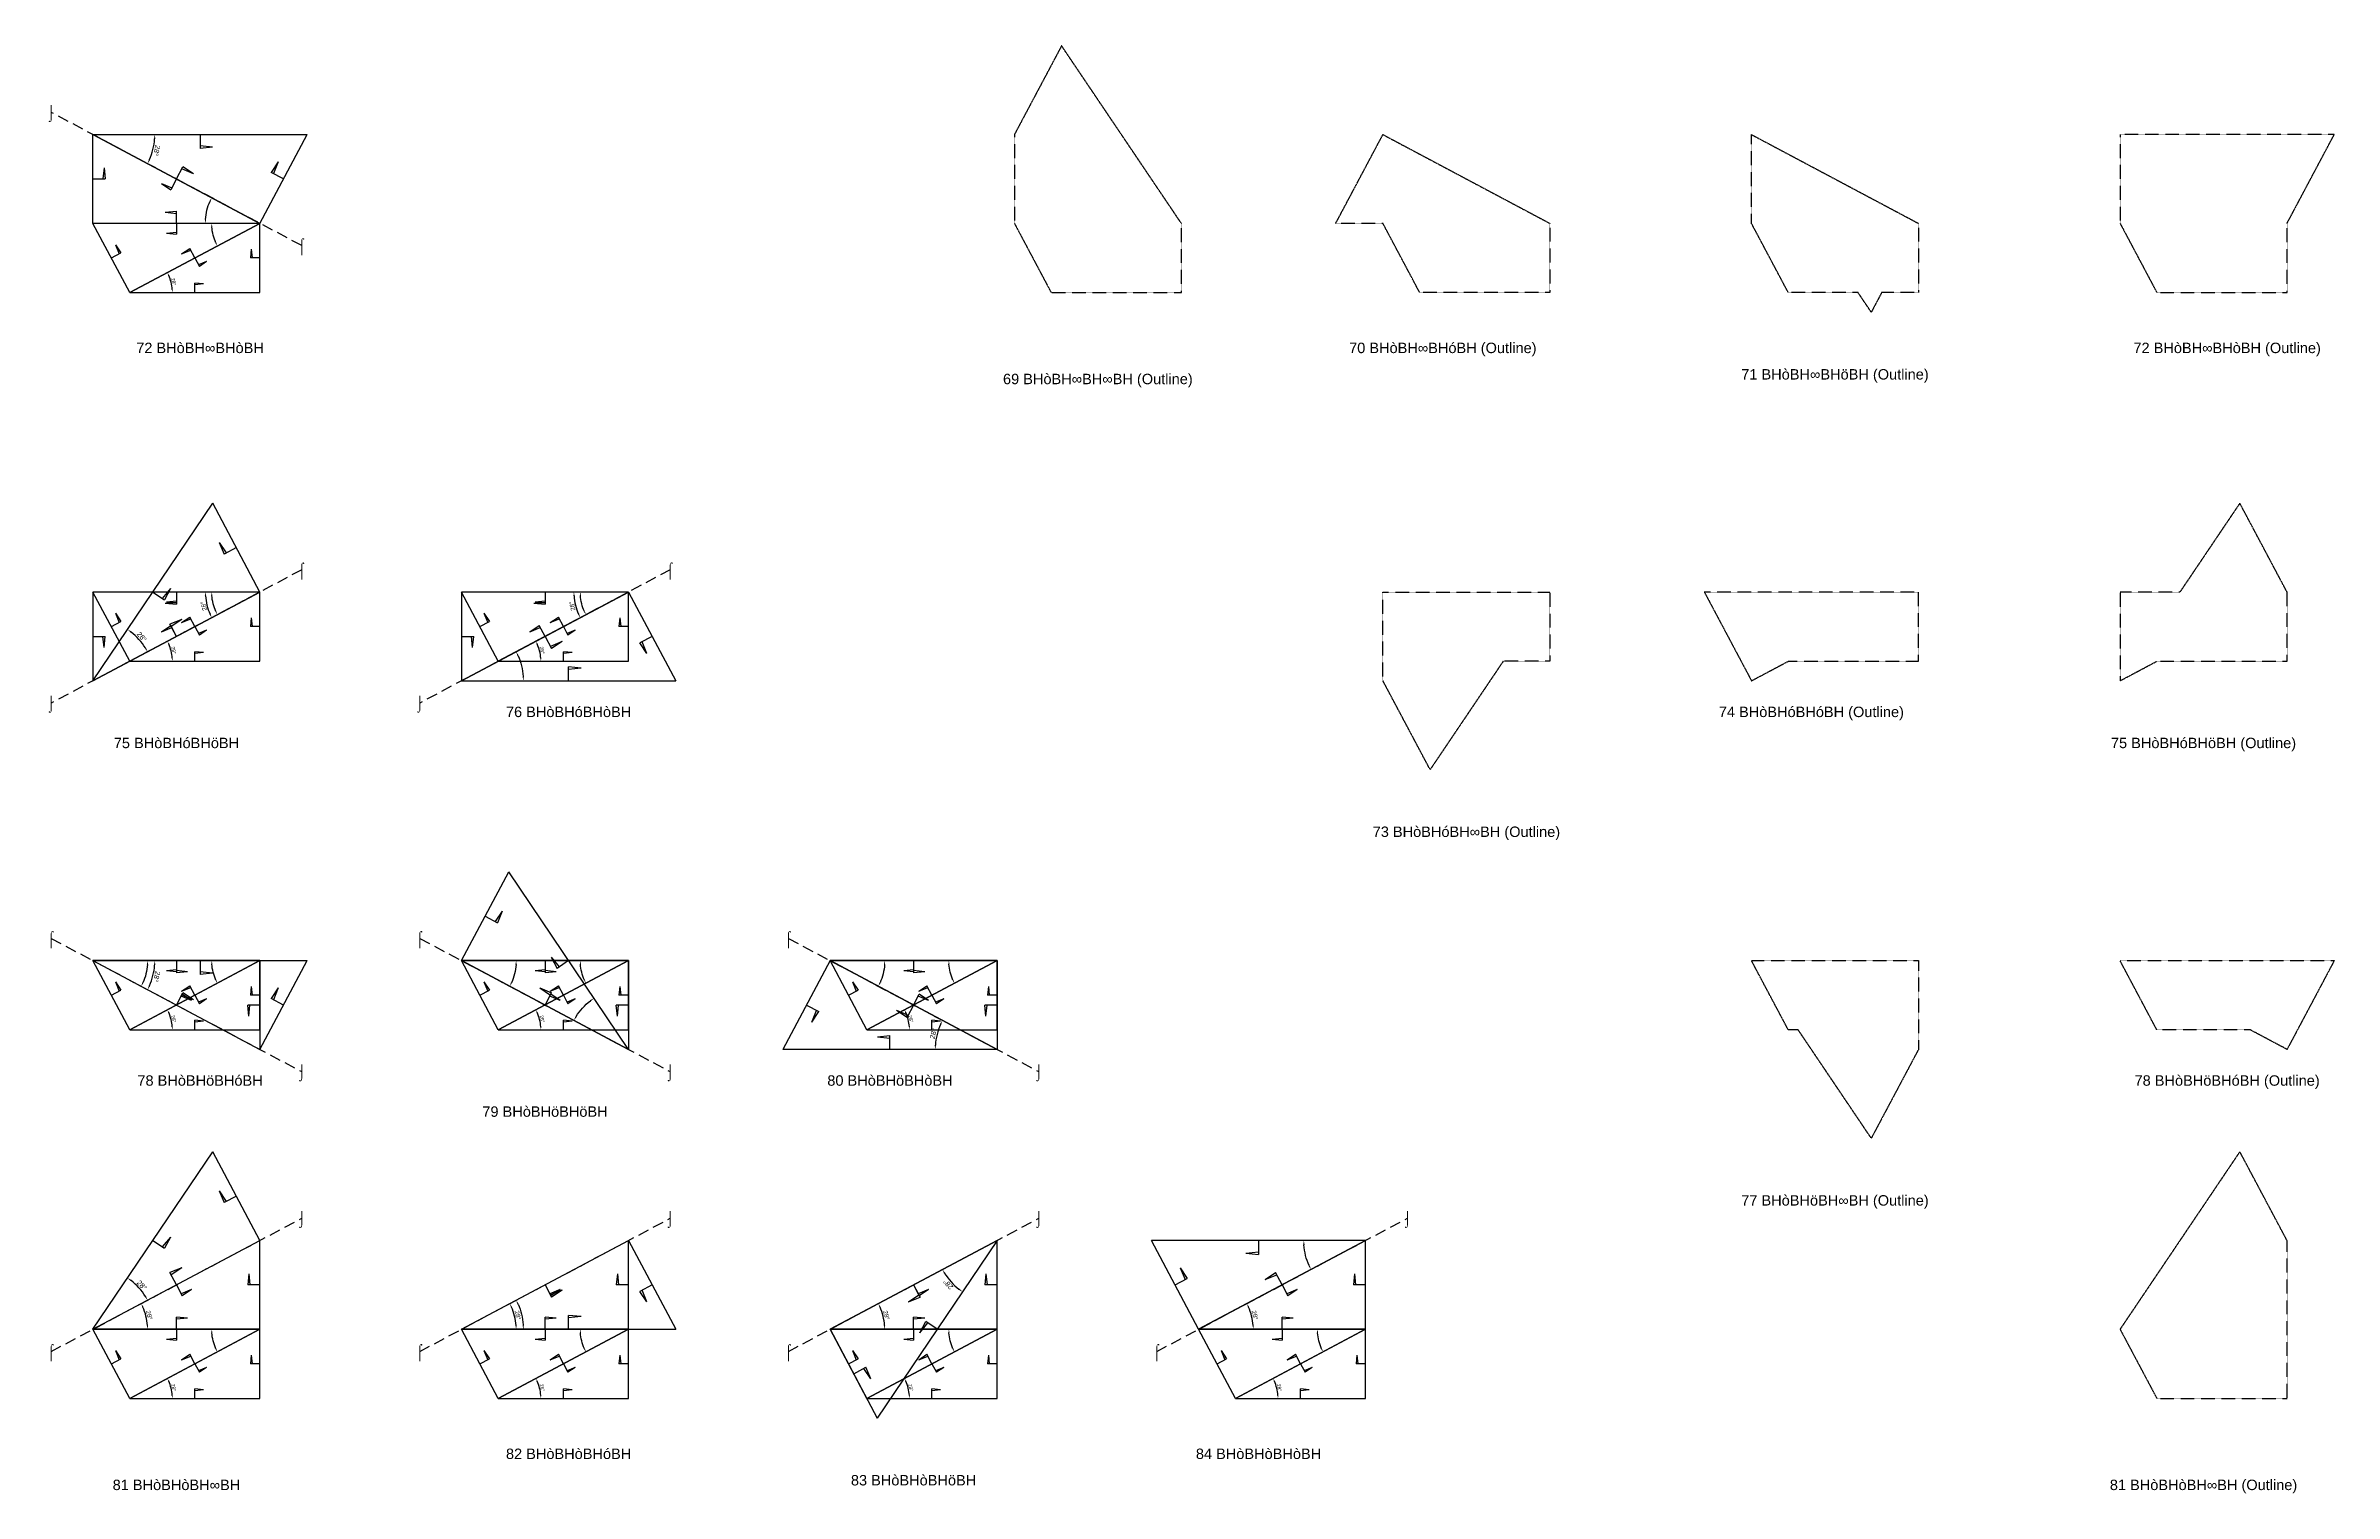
# Model space of a CAD drawing. Header units: millimetres. Extents: x 109495 to 889476, y -4752178 to 24518.
# Drawn here: x 376056 to 639768, y -1141099 to -974334 of the extents above; entities that cross this region are included whole.
import ezdxf
from ezdxf.enums import TextEntityAlignment as Align

# ---------------------------------------------------------------- set-up
doc = ezdxf.new("R2010")
doc.units = ezdxf.units.MM
doc.header["$PDMODE"] = 35
doc.linetypes.add('DASHED', pattern=[19.05, 12.7, -6.35])
for name, color, linetype in [('BASE', 170, 'Continuous'), ('HYPOTENUSE', 20, 'Continuous'), ('PERPENDICULAR', 90, 'Continuous')]:
    doc.layers.add(name, color=color, linetype=linetype)
doc.styles.add('Arial', font='arial_0.ttf')
doc.dimstyles.new('ISO-25', dxfattribs={"dimtxt": 250, "dimasz": 100, "dimexe": 1.25, "dimexo": 0.625, "dimgap": 100, "dimtad": 1, "dimdec": 0, "dimtxsty": 'Arial', "dimcen": 2.5, "dimadec": 0, "dimazin": 0, "dimtfac": 1, "dimtdec": 0, "dimtmove": 0, "dimatfit": 3, "dimfxl": 1, "dimarcsym": 0})

msp = doc.modelspace()

# ---------------------------------------------------------------- texts
at = {"linetype": 'DASHED', "ltscale": 100, "style": 'Arial'}
for s, p in [('⌡', (376685, -982007)), ('⌠', (405546, -997353)), ('72 BHòBH∞BHòBH', (393835, -1009143)), ('70 BHòBH∞BHóBH (Outline)', (537046, -1009143)), ('72 BHòBH∞BHòBH (Outline)', (627428, -1009143)), ('69 BHòBH∞BH∞BH (Outline)', (497294, -1012724)), ('71 BHòBH∞BHöBH (Outline)', (582237, -1012187)), ('⌠', (405546, -1034709)), ('⌠', (448018, -1034709)), ('⌡', (376685, -1050055)), ('⌡', (419156, -1050055)), ('76 BHòBHóBHòBH', (436307, -1051078)), ('74 BHòBHóBHóBH (Outline)', (579517, -1051078)), ('75 BHòBHóBHöBH', (391116, -1054658)), ('75 BHòBHóBHöBH (Outline)', (624708, -1054658)), ('73 BHòBHóBH∞BH (Outline)', (539765, -1064889)), ('⌠', (376685, -1077180)), ('⌠', (419156, -1077180)), ('⌠', (461628, -1077180)), ('⌡', (405546, -1092526)), ('⌡', (448018, -1092526)), ('⌡', (490489, -1092526)), ('78 BHòBHöBHóBH', (393835, -1093549)), ('80 BHòBHöBHòBH', (473339, -1093549)), ('78 BHòBHöBHóBH (Outline)', (627428, -1093549)), ('79 BHòBHöBHöBH', (433587, -1097130)), ('77 BHòBHöBH∞BH (Outline)', (582237, -1107360)), ('⌡', (405546, -1109421)), ('⌡', (448018, -1109421)), ('⌡', (490489, -1109421)), ('⌡', (532960, -1109421)), ('⌠', (376685, -1124767)), ('⌠', (419156, -1124767)), ('⌠', (461628, -1124767)), ('⌠', (504099, -1124767)), ('82 BHòBHòBHóBH', (436307, -1136557)), ('84 BHòBHòBHòBH', (515810, -1136557)), ('83 BHòBHòBHöBH', (476058, -1139601)), ('81 BHòBHòBH∞BH', (391116, -1140138)), ('81 BHòBHòBH∞BH (Outline)', (624708, -1140138))]:
    msp.add_text(s, height=1200, dxfattribs=at).set_placement(p, align=Align.MIDDLE_CENTER)

# ---------------------------------------------------------------- blocks, each defined once
blk = doc.blocks.new('*D9')
at = {"color": 0, "lineweight": -2, "ltscale": 100, "transparency": 16777216}
blk.add_arc((0, 0), 4906, 4.08845, 23.91155, dxfattribs=at)
at = {"color": 0, "ltscale": 100, "transparency": 16777216}
for points in [[(4432, 1963), (4537, 2014), (4332, 2303)], [(4952, 352), (4835, 348), (4906, 0)]]:
    blk.add_solid(points, dxfattribs=at)
at = {"layer": 'Defpoints', "color": 0, "ltscale": 100, "transparency": 16777216}
for p in [(15000, 7976), (0, 0), (0, 0), (4841, 796), (15000, 0)]:
    blk.add_point(p, dxfattribs=at)
at = {"color": 0, "ltscale": 100, "transparency": 16777216, "insert": (5055, 1260), "char_height": 400, "attachment_point": 5, "rotation": 284, "style": 'Arial'}
blk.add_mtext('28°', dxfattribs=at)
blk = doc.blocks.new('SanjoyNathGeometrifyingTrigonometryFundamentalLockedSet')
at = {"color": 242, "linetype": 'DASHED', "ltscale": 100, "true_color": 0xcd2027}
for p, q in [((7500, 3987.8), (8016.4, 3016.6)), ((8852.4, 3574.3), (7922.5, 3193.2)), ((8852.4, 3574.3), (8016.4, 3016.6))]:
    blk.add_line(p, q, dxfattribs=at)
at = {"color": 114, "linetype": 'DASHED', "ltscale": 100, "true_color": 0x139b48}
for p, q in [((14000, 4987.8), (13900, 3987.8)), ((15000, 3987.8), (13900, 3987.8)), ((14000, 4987.8), (14100, 3987.8))]:
    blk.add_line(p, q, dxfattribs=at)
at = {"color": 159, "linetype": 'DASHED', "ltscale": 100, "true_color": 0x22346e}
for p, q in [((7500, 0), (7500, 1100)), ((8500, 1000), (7500, 1100)), ((8500, 1000), (7500, 900))]:
    blk.add_line(p, q, dxfattribs=at)
at = {"layer": 'BASE'}
blk.add_line((0, 0), (15000, 0), dxfattribs=at)
at = {"layer": 'HYPOTENUSE'}
blk.add_line((0, 0), (15000, 7975.6), dxfattribs=at)
at = {"layer": 'PERPENDICULAR'}
blk.add_line((15000, 0), (15000, 7975.6), dxfattribs=at)
at = {"color": 4, "ltscale": 100}
dim = blk.add_angular_dim_2l(base=(4841, 795.6), line1=((0, 0), (15000, 0)), line2=((0, 0), (15000, 7975.6)), dimstyle='ISO-25', override={"dimtxt": 400, "dimasz": 350, "dimgap": 100}, dxfattribs=at)
dim.commit()
dim.dimension.update_dxf_attribs({"geometry": '*D9', "text_midpoint": (5055.4, 1260.5)})

# ---------------------------------------------------------------- linework, layer by layer
at = {"linetype": 'DASHED', "ltscale": 100}
for p, q in [((405546, -997353), (376685, -982007)), ((405546, -1034709), (376685, -1050055)), ((448018, -1034709), (419156, -1050055)), ((376685, -1077180), (405546, -1092526)), ((419156, -1077180), (448018, -1092526)), ((461628, -1077180), (490489, -1092526)), ((376685, -1124767), (405546, -1109421)), ((419156, -1124767), (448018, -1109421)), ((461628, -1124767), (490489, -1109421)), ((504099, -1124767), (532960, -1109421))]:
    msp.add_line(p, q, dxfattribs=at)
at = {"linetype": 'DASHED'}
for points in [[(487674, -994795), (491914, -1002771), (506914, -1002771), (506914, -994795), (493113, -974334), (487674, -984565)], [(530145, -994795), (524705, -994795), (530145, -984565), (549386, -994795), (549386, -1002771), (534386, -1002771)], [(591857, -994795), (591857, -1002771), (587616, -1002771), (586418, -1005026), (584897, -1002771), (576857, -1002771), (572616, -994795), (572616, -984565)], [(615088, -994795), (619329, -1002771), (634329, -1002771), (634329, -994795), (639768, -984565), (615088, -984565)], [(619329, -1045242), (634329, -1045242), (634329, -1037267), (628889, -1027036), (621988, -1037267), (615088, -1037267), (615088, -1047497)], [(549386, -1037267), (549386, -1045242), (544006, -1045242), (535585, -1057728), (530145, -1047497), (530145, -1037267)], [(576857, -1045242), (591857, -1045242), (591857, -1037267), (567177, -1037267), (572616, -1047497)], [(591857, -1079738), (591857, -1089968), (586418, -1100199), (577996, -1087714), (576857, -1087714), (572616, -1079738)], [(639768, -1079738), (634329, -1089968), (630088, -1087714), (619329, -1087714), (615088, -1079738)], [(615088, -1122209), (619329, -1130185), (634329, -1130185), (634329, -1111979), (628889, -1101748)]]:
    msp.add_lwpolyline(points, close=True, dxfattribs=at)

# ---------------------------------------------------------------- block references
at = {"linetype": 'DASHED', "ltscale": 100}
for p, xscale, yscale, zscale, rotation in [((381495, -984565), 1.452764501644345, 1.452764501644345, 1.452764501644345, 331.9999999999999), ((400736, -994795), -1.132570050689039, 1.132570050689039, 1.132570050689039, 27.99999999999998), ((381495, -1047497), 1.452764501644345, 1.452764501644345, 1.452764501644345, 28.00000000000004), ((400736, -1037267), -1.132570050689039, 1.132570050689039, 1.132570050689039, 27.99999999999998), ((443207, -1037267), -1.132570050689039, 1.132570050689039, 1.132570050689039, 27.99999999999998), ((400736, -1037267), 1.282714919717773, 1.282714919717773, 1.282714919717773, 180), ((443207, -1037267), 1.282714919717773, 1.282714919717773, 1.282714919717773, 180), ((423967, -1047497), -1.452764501644345, 1.452764501644345, 1.452764501644345, 208), ((381495, -1079738), 1.452764501644345, 1.452764501644345, 1.452764501644345, 331.9999999999999), ((443207, -1089968), -1.452764501644345, 1.452764501644345, 1.452764501644345, 332.0000000000001), ((400736, -1079738), -1.132570050689039, 1.132570050689039, 1.132570050689039, 27.99999999999998), ((443207, -1079738), -1.132570050689039, 1.132570050689039, 1.132570050689039, 27.99999999999998), ((485679, -1079738), -1.132570050689039, 1.132570050689039, 1.132570050689039, 27.99999999999998), ((381495, -1079738), -1.282714919717773, 1.282714919717773, 1.282714919717773, 180), ((423967, -1079738), -1.282714919717773, 1.282714919717773, 1.282714919717773, 180), ((485679, -1089968), 1.452764501644345, 1.452764501644345, 1.452764501644345, 151.9999999999999), ((466438, -1079738), -1.282714919717773, 1.282714919717773, 1.282714919717773, 180), ((381495, -1122209), 1.452764501644345, 1.452764501644345, 1.452764501644345, 28.00000000000004), ((528150, -1111979), -1.452764501644345, 1.452764501644345, 1.452764501644345, 27.99999999999998), ((423967, -1122209), -1.452764501644345, 1.452764501644345, 1.452764501644345, 208), ((485679, -1111979), 1.452764501644345, 1.452764501644345, 1.452764501644345, 208.0000000000001), ((400736, -1122209), -1.132570050689039, 1.132570050689039, 1.132570050689039, 27.99999999999998), ((443207, -1122209), -1.132570050689039, 1.132570050689039, 1.132570050689039, 27.99999999999998), ((485679, -1122209), -1.132570050689039, 1.132570050689039, 1.132570050689039, 27.99999999999998), ((528150, -1122209), -1.132570050689039, 1.132570050689039, 1.132570050689039, 27.99999999999998)]:
    msp.add_blockref('SanjoyNathGeometrifyingTrigonometryFundamentalLockedSet', p, dxfattribs=dict(at, xscale=xscale, yscale=yscale, zscale=zscale, rotation=rotation))
at = {"linetype": 'DASHED', "ltscale": 100, "yscale": 1.282714919717773, "zscale": 1.282714919717773}
for p, xscale in [((400736, -994795), -1.282714919717773), ((381495, -1122209), 1.282714919717773), ((423967, -1122209), 1.282714919717773), ((466438, -1122209), 1.282714919717773), ((508909, -1122209), 1.282714919717773)]:
    msp.add_blockref('SanjoyNathGeometrifyingTrigonometryFundamentalLockedSet', p, dxfattribs=dict(at, xscale=xscale))
at = {"linetype": 'DASHED'}
for p in [(385736, -1002771), (385736, -1045242), (428207, -1045242), (385736, -1087714), (428207, -1087714), (470679, -1087714), (385736, -1130185), (428207, -1130185), (470679, -1130185), (513150, -1130185)]:
    msp.add_blockref('SanjoyNathGeometrifyingTrigonometryFundamentalLockedSet', p, dxfattribs=at)

msp.set_redraw_order([(e.dxf.handle, doc.entitydb.next_handle()) for e in msp.query("TEXT MTEXT ATTDEF DIMENSION ARC_DIMENSION")])  # texts and dimensions are drawn at this point

doc.saveas('drawing.dxf')
